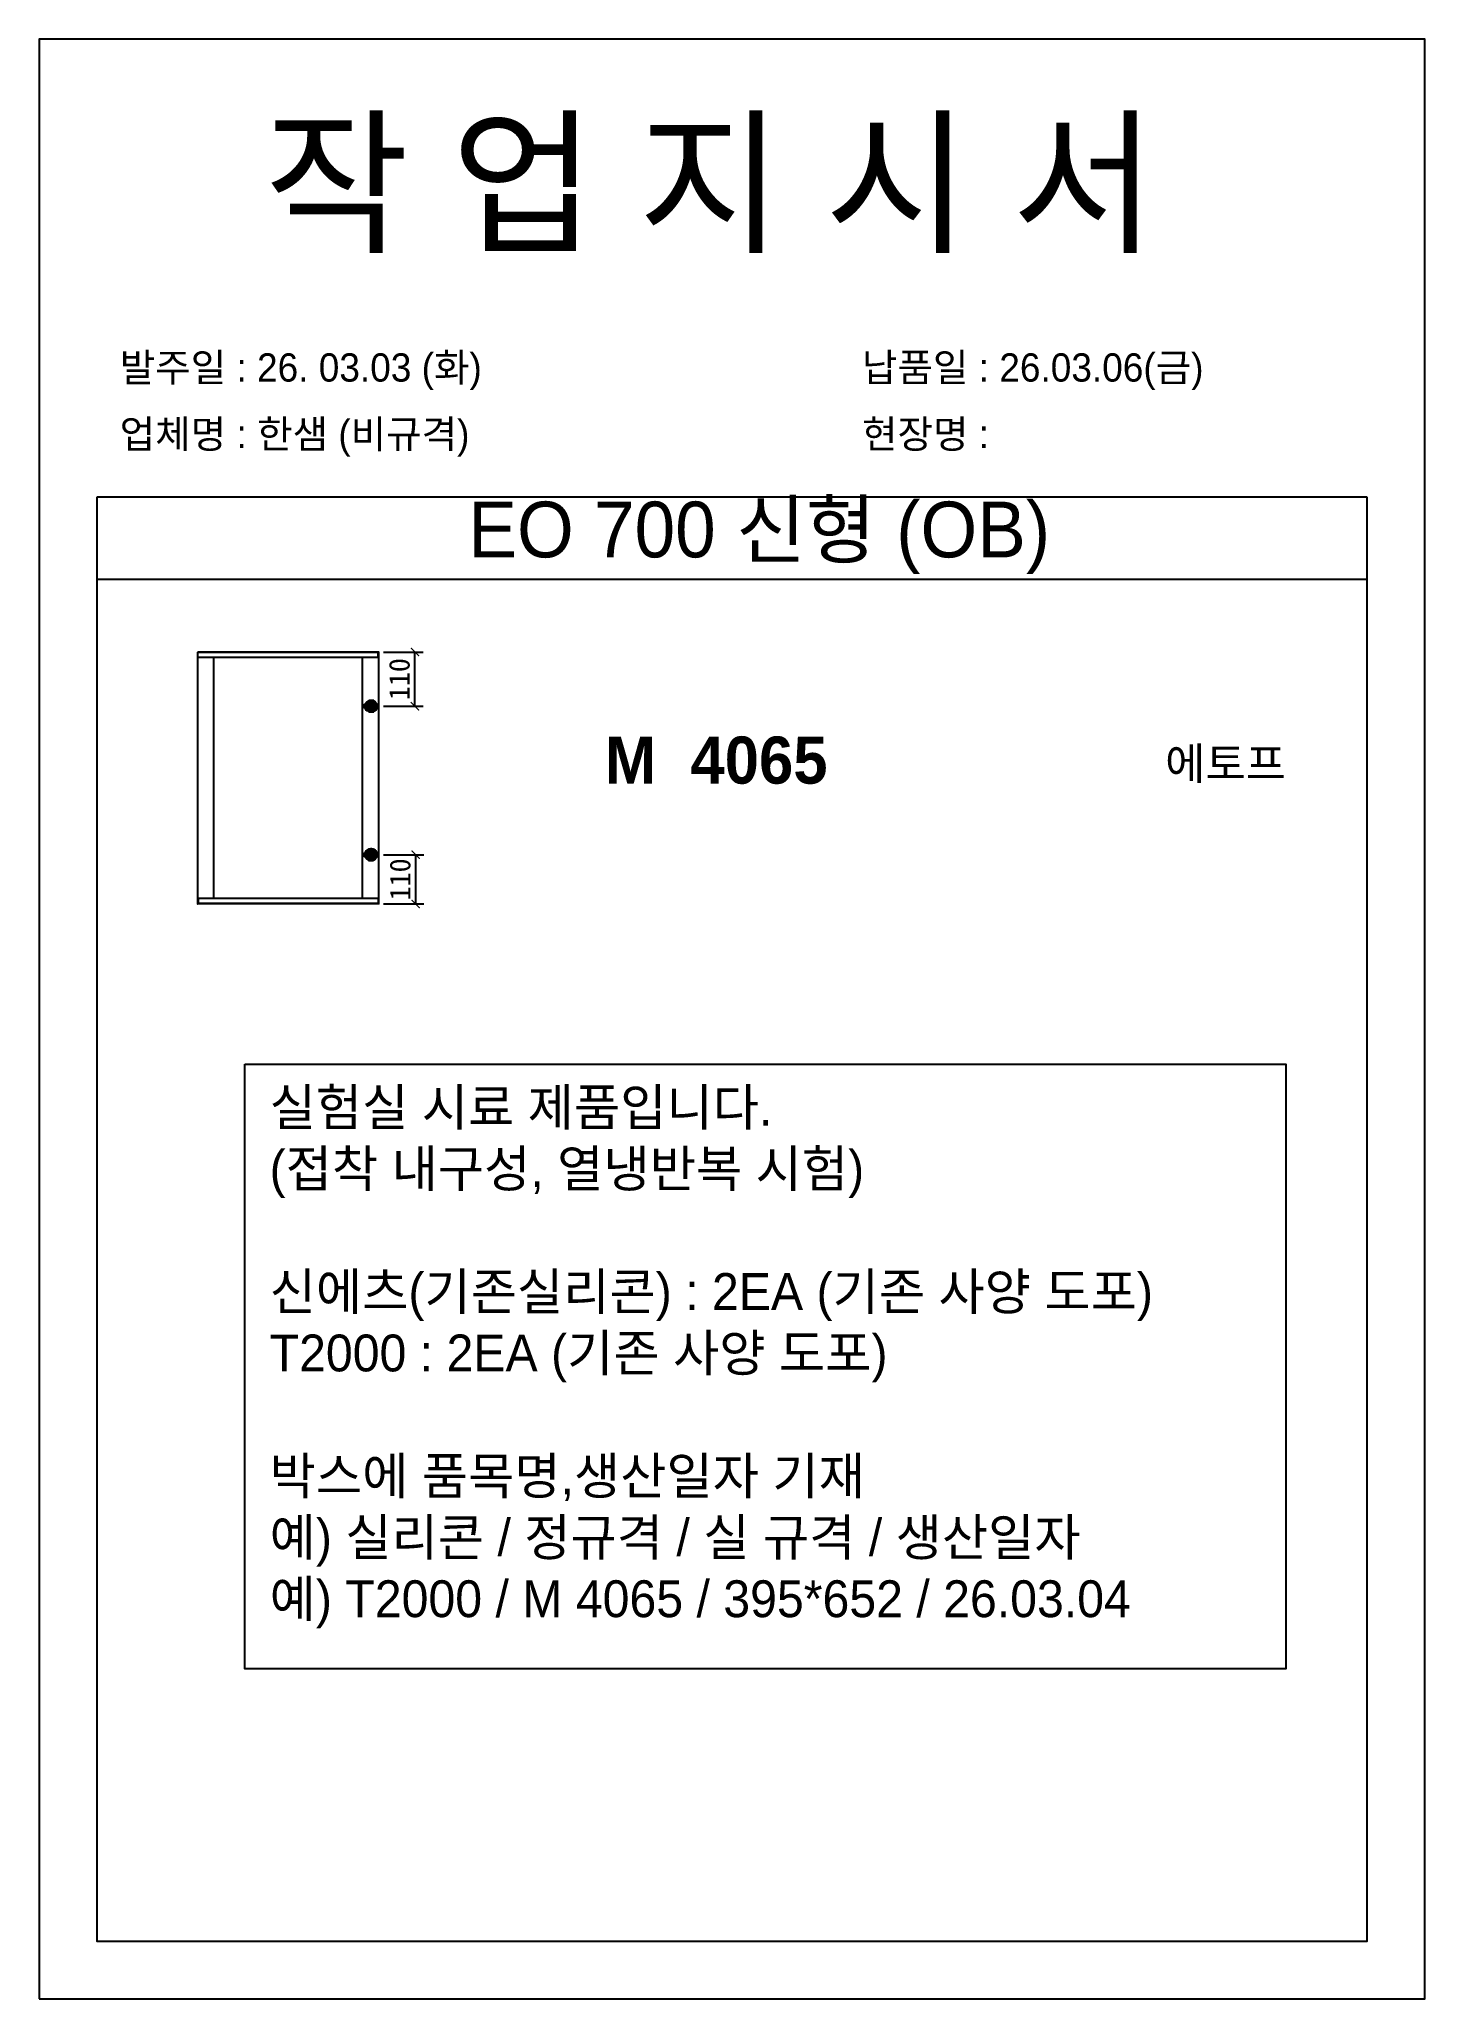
# Model space of a CAD drawing. Header units: millimetres. Extents: x -44117 to 256353, y -2095463 to 65325.
# Drawn here: x 124963 to 126643, y -749959 to -747583 of the extents above; entities that cross this region are included whole.
import ezdxf

# ---------------------------------------------------------------- set-up
doc = ezdxf.new("R2010")
doc.units = ezdxf.units.MM
doc.header["$LTSCALE"] = 10
doc.layers.add('Layer1', color=7, linetype='Continuous', lineweight=70)
doc.styles.add('MtX_Gulim', font='')
doc.styles.get('MtX_Gulim').set_extended_font_data('Gulim', bold=True)
doc.dimstyles.new('ISO-25', dxfattribs={"dimtxt": 2.5, "dimasz": 2.5, "dimexe": 1, "dimexo": 1, "dimtad": 1, "dimtxsty": 'Standard', "dimblk": 'ARCHTICK', "dimcen": 2.5, "dimadec": 0, "dimazin": 0, "dimtfac": 1, "dimtmove": 0, "dimatfit": 3, "dimfxl": 0, "dimarcsym": 0})

msp = doc.modelspace()

# ---------------------------------------------------------------- texts
at = {"linetype": 'Continuous', "style": 'MtX_Gulim'}
msp.add_text('M  4065', height=57.142192, dxfattribs=at).set_placement((125648.96055, -748485.31034))
at = {"attachment_point": 1}
for s, width, gutter_width, heights, insert, char_height in [('{\\fGulim|b0|i0|c129|p50;작 업 지 시 서}', 3307.3198183, 12.5, [-155.84554], (125235.98085, -747686.82452), 140), ('\\pt11;{\\fGulim|b0|i0|c129|p50;발주일 : 26. 03.03 (화)}', 3307.3198183, 12.5, [34.50412], (125060.77149, -747963.54494), 34.3), ('{\\fGulim|b0|i0|c129|p50;납품일 : 26.03.06(금)}', 3307.3198183, 12.5, [35.09023], (125960.74947, -747963.54494), 34.3), ('{\\fGulim|b0|i0|c129|p50;업체명 : 한샘 (비규격)}', 3307.3198183, 12.5, [36.11279], (125060.77149, -748044.20112), 34.3), ('{\\fGulim|b0|i0|c129|p50;현장명 : }', 3307.3198183, 12.5, [38.2735], (125960.74947, -748044.20112), 34.3), ('{\\fGulim|b0|i0|c129|p50;EO 700 신형 (OB)}', 1597.0710432, 6.03612, [-85.06834], (125483.53025, -748143.36044), 67.6045736), ('{\\f굴림|b1|i0|c129|p50;에토프}', 11769.5052121, 151.36626, [-43.29899], (126328.31591, -748441.53377), 38.9227538), ('{\\fGulim|b0|i0|c129|p50;실험실 시료 제품입니다.\\P(접착 내구성, 열냉반복 시험)\\P\\P신에츠(기존실리콘) : 2EA (기존 사양 도포)\\PT2000 : 2EA (기존 사양 도포)\\P\\P박스에 품목명,생산일자 기재\\P예) 실리콘 / 정규격 / 실 규격 / 생산일자\\P\\C1;예) T2000 / M 4065 / 395*652 / 26.03.04}', 1244.2537648, 3.99038, [-677.01012], (125242.57553, -748855.23085), 44.6923083)]:
    msp.add_mtext_dynamic_manual_height_columns(s, width=width, gutter_width=gutter_width, heights=heights, dxfattribs=dict(at, insert=insert, char_height=char_height))

# ---------------------------------------------------------------- blocks, each defined once
blk = doc.blocks.new('_ArchTick')
at = {"color": 0, "linetype": 'ByBlock', "const_width": 0.15}
blk.add_lwpolyline([(-0.5, -0.5), (0.5, 0.5)], dxfattribs=at)
blk = doc.blocks.new('*D5027')
at = {"color": 0, "lineweight": -2}
for p, q in [((125380.6, -748325.7), (125428.8, -748325.7)), ((125418.8, -748391.4), (125418.8, -748325.7)), ((125380.6, -748391.4), (125428.8, -748391.4))]:
    blk.add_line(p, q, dxfattribs=at)
at = {"layer": 'Defpoints', "color": 0}
for p in [(125365.6, -748325.7), (125418.8, -748325.7), (125365.6, -748391.4)]:
    blk.add_point(p, dxfattribs=at)
at = {"color": 0, "lineweight": -2, "xscale": 10, "yscale": 10, "zscale": 10}
for p, rotation in [((125418.8, -748325.7), 90), ((125418.8, -748391.4), 270)]:
    blk.add_blockref('_ArchTick', p, dxfattribs=dict(at, rotation=rotation))
at = {"color": 0, "insert": (125400, -748358.6), "char_height": 25, "attachment_point": 5, "rotation": 90}
blk.add_mtext('110', dxfattribs=at)
blk = doc.blocks.new('*D5028')
at = {"color": 0, "lineweight": -2}
for p, q in [((125380.6, -748571.5), (125429.6, -748571.5)), ((125419.6, -748571.5), (125419.6, -748631.2)), ((125380.6, -748631.2), (125429.6, -748631.2))]:
    blk.add_line(p, q, dxfattribs=at)
at = {"layer": 'Defpoints', "color": 0}
for p in [(125365.6, -748571.5), (125365.6, -748631.2), (125419.6, -748631.2)]:
    blk.add_point(p, dxfattribs=at)
at = {"color": 0, "lineweight": -2, "xscale": 10, "yscale": 10, "zscale": 10}
for p, rotation in [((125419.6, -748571.5), 90), ((125419.6, -748631.2), 270)]:
    blk.add_blockref('_ArchTick', p, dxfattribs=dict(at, rotation=rotation))
at = {"color": 0, "insert": (125400.9, -748601.4), "char_height": 25, "attachment_point": 5, "rotation": 90}
blk.add_mtext('110', dxfattribs=at)

# ---------------------------------------------------------------- dimensions: what is measured, and where the dimension line sits
for base, p1, p2, picture, middle in [((125418.7611, -748325.7299), (125365.57599, -748391.40769), (125365.57599, -748325.7299), '*D5027', (125400.0111, -748358.56879)), ((125419.61176, -748631.18711), (125365.57599, -748571.51544), (125365.57599, -748631.18711), '*D5028', (125400.86176, -748601.35128))]:
    dim = msp.add_linear_dim(base=base, p1=p1, p2=p2, angle=90, text='110', dimstyle='ISO-25', override={"dimscale": 10, "dimasz": 1, "dimexo": 1.5, "dimtxsty": 'Standard'})
    dim.commit()
    dim.dimension.update_dxf_attribs({"geometry": picture, "text_midpoint": middle})

# ---------------------------------------------------------------- linework, layer by layer
for p, q in [((126573.17424, -748137.83173), (125033.17424, -748137.83173)), ((126573.17424, -748237.83173), (125033.17424, -748237.83173)), ((125155.1484, -748325.94934), (125155.1484, -748630.96767)), ((125375.06679, -748326.34432), (125155.1484, -748326.34432)), ((125375.06679, -748332.31303), (125155.1484, -748332.31303)), ((125374.84735, -748325.7299), (125155.36783, -748325.7299)), ((125174.67835, -748331.87415), (125174.67835, -748624.60398)), ((125355.3174, -748624.60398), (125355.3174, -748332.31303)), ((125373.9696, -748332.31303), (125373.9696, -748325.7299)), ((125375.06679, -748630.96767), (125375.06679, -748325.94934)), ((125375.06679, -748624.60398), (125155.1484, -748624.60398)), ((125156.24558, -748631.18711), (125156.24558, -748624.60398)), ((125373.9696, -748624.60398), (125373.9696, -748631.18711)), ((125375.06679, -748630.57269), (125155.1484, -748630.57269)), ((125374.84735, -748631.18711), (125155.36783, -748631.18711))]:
    msp.add_line(p, q)
msp.add_lwpolyline([(124963.17424, -749958.66201), (126643.17424, -749958.66201), (126643.17424, -747582.66201), (124963.17424, -747582.66201)], close=True)
msp.add_lwpolyline([(125033.17424, -748137.83173), (125033.17424, -749888.66201), (126573.17424, -749888.66201), (126573.17424, -748137.83173)])
at = {"color": 1}
msp.add_lwpolyline([(125212.5323, -748825.60935), (126474.63121, -748825.60935), (126474.63121, -749558.49051), (125212.5323, -749558.49051)], close=True, dxfattribs=at)
for centre, start, end in [((125374.84735, -748325.94934), 0, 90), ((125155.36783, -748630.96767), 180, 270), ((125374.84735, -748630.96767), 270, 0)]:
    msp.add_arc(centre, 0.21944, start, end)
at = {"layer": 'Layer1'}
for p, q in [((125365.57599, -748383.32007), (125365.57599, -748399.49531)), ((125365.57599, -748579.60307), (125365.57599, -748563.42782))]:
    msp.add_line(p, q, dxfattribs=at)
for points in [[(125373.66361, -748391.40769), (125357.48836, -748391.40769)], [(125373.66361, -748571.51544), (125357.48836, -748571.51544)]]:
    msp.add_lwpolyline(points, close=True, dxfattribs=at)
for centre in [(125365.57599, -748391.40769), (125365.57599, -748571.51544)]:
    msp.add_circle(centre, 5.39175, dxfattribs=at)

msp.set_redraw_order([(e.dxf.handle, doc.entitydb.next_handle()) for e in msp.query("TEXT MTEXT ATTDEF DIMENSION ARC_DIMENSION")])  # texts and dimensions are drawn at this point

doc.saveas('drawing.dxf')
